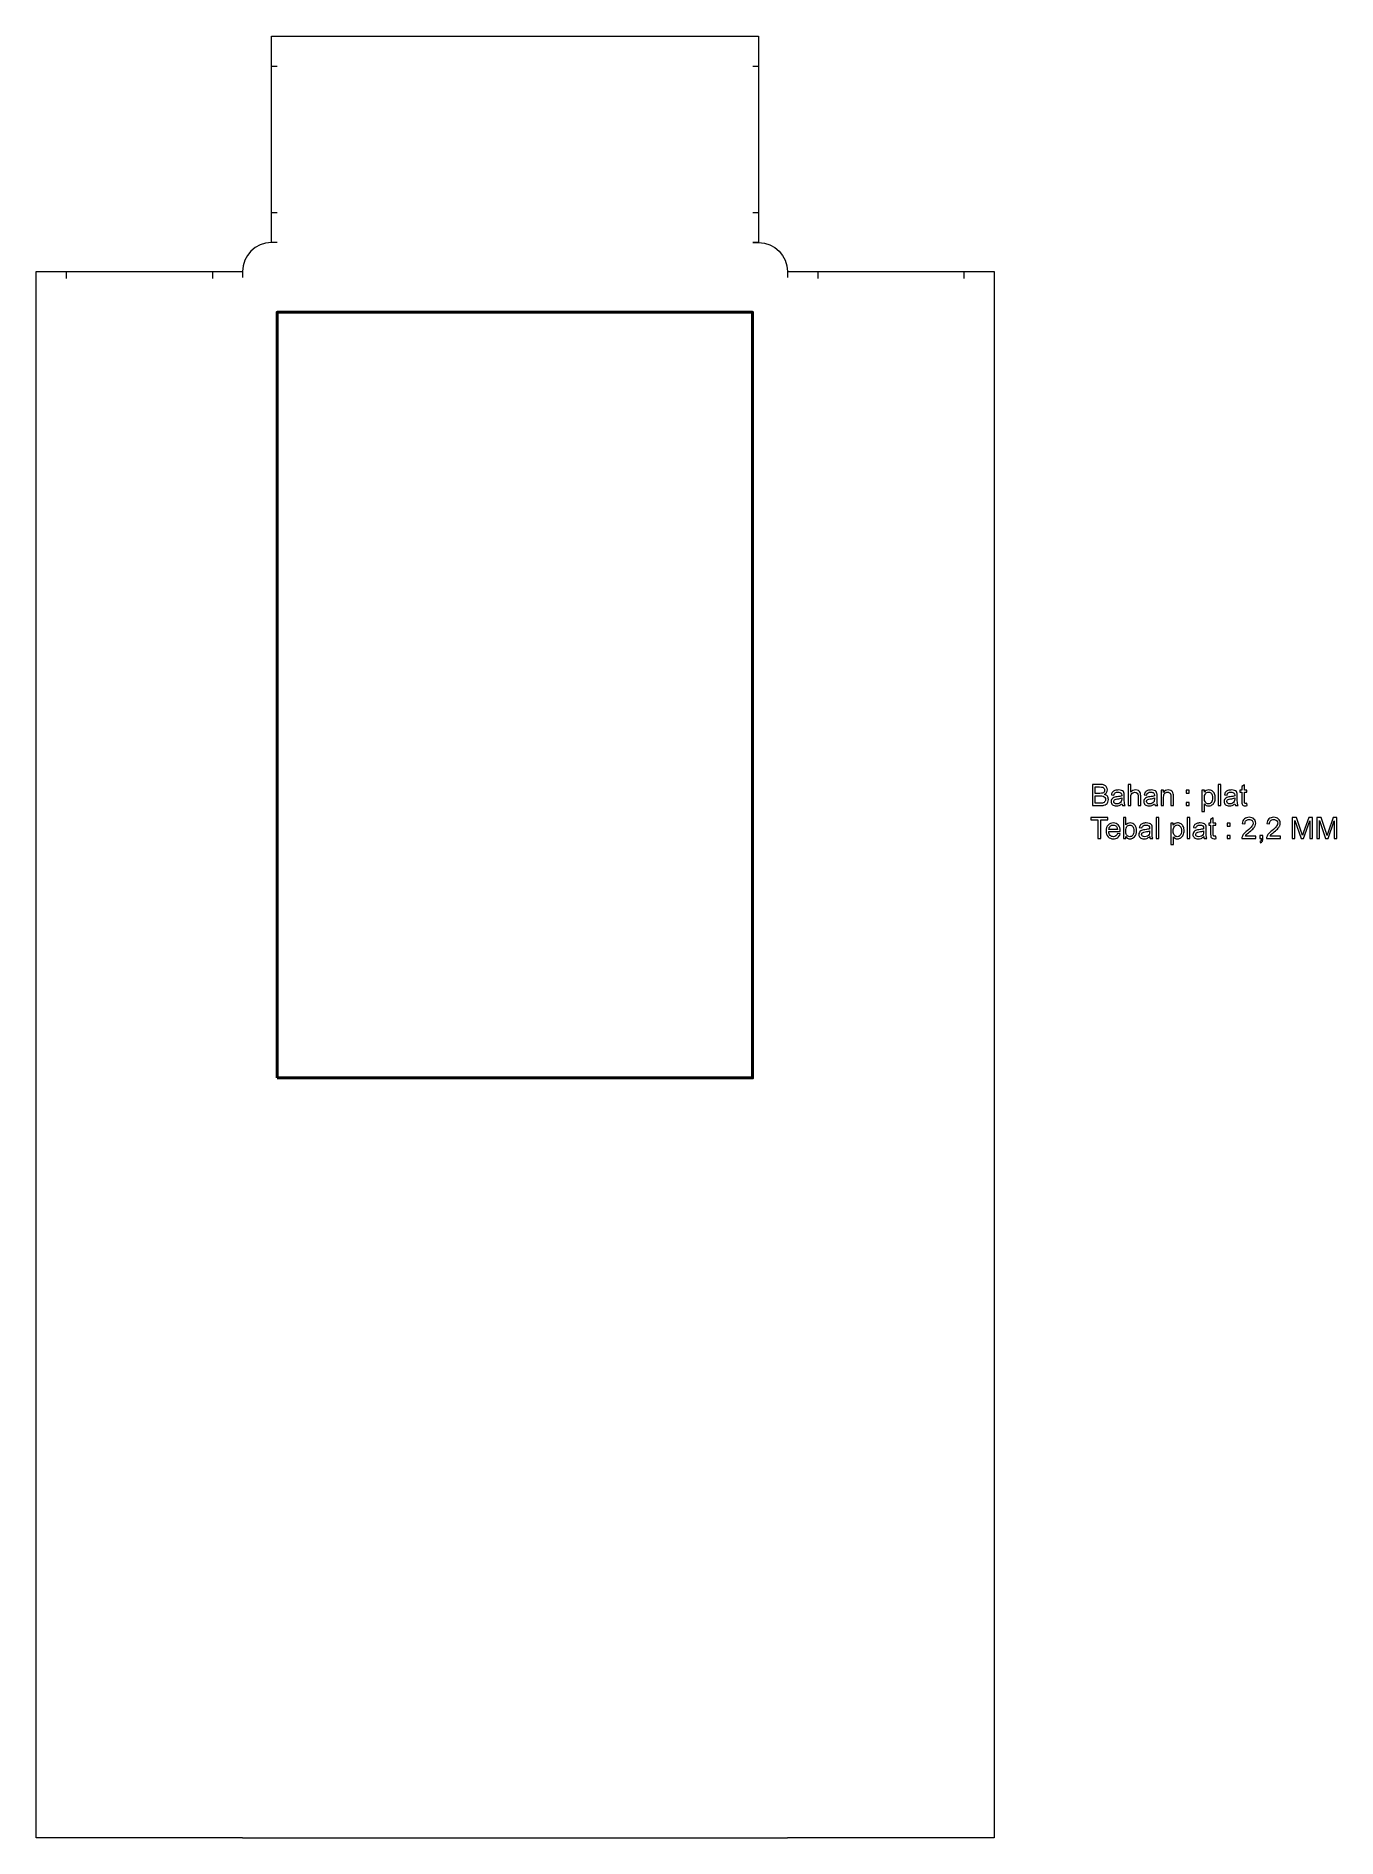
# Model space of a CAD drawing. Header units: centimetres. Extents: x -56 to 56, y -79 to 77.
import ezdxf

# ---------------------------------------------------------------- set-up
doc = ezdxf.new("R2010")
doc.units = ezdxf.units.CM
doc.header["$MEASUREMENT"] = 0
doc.layers.add('Layer 1', color=7, linetype='Continuous')

msp = doc.modelspace()

# ---------------------------------------------------------------- linework, layer by layer
at = {"layer": 'Layer 1', "color": 250, "lineweight": 20}
msp.add_open_spline([(-35.28556, 58.72499), (-35.28556, 58.72499), (-35.78552, 58.72499), (-35.78552, 58.72499), (-35.78552, 58.72499), (-35.78552, 76.52499), (-35.78552, 76.52499), (-35.78552, 76.52499), (6.21448, 76.52499), (6.21448, 76.52499), (6.21448, 76.52499), (6.21448, 58.72499), (6.21448, 58.72499), (6.21448, 58.72499), (5.71448, 58.72499), (5.71448, 58.72499)], degree=3, knots=[0, 0, 0, 0, 0.2, 0.2, 0.2, 0.4, 0.4, 0.4, 0.6, 0.6, 0.6, 0.8, 0.8, 0.8, 1, 1, 1, 1], dxfattribs=at)
at = {"layer": 'Layer 1', "color": 250, "lineweight": 9}
for points in [[(-35.78556, 73.92499), (-35.78556, 73.92499), (-35.28556, 73.92499), (-35.28556, 73.92499)], [(5.71448, 73.92499), (5.71448, 73.92499), (6.21448, 73.92499), (6.21448, 73.92499)], [(-35.78555, 61.325), (-35.78555, 61.325), (-35.28555, 61.325), (-35.28555, 61.325)], [(5.71448, 61.32499), (5.71448, 61.32499), (6.21448, 61.32499), (6.21448, 61.32499)], [(-53.48555, 56.22501), (-53.48555, 56.22501), (-53.48555, 55.62936), (-53.48555, 55.62936)], [(-40.88336, 56.22501), (-40.88336, 56.22501), (-40.88336, 55.62936), (-40.88336, 55.62936)], [(11.31447, 56.22753), (11.31447, 56.22753), (11.31447, 55.63188), (11.31447, 55.63188)], [(23.91447, 56.22501), (23.91447, 56.22501), (23.91447, 55.62936), (23.91447, 55.62936)], [(-38.28555, -78.77499), (-38.28555, -78.77499), (8.71447, -78.77499), (8.71447, -78.77499)]]:
    msp.add_open_spline(points, degree=3, dxfattribs=at)
for points, knots in [([(-35.28556, 58.725), (-35.28556, 58.725), (-35.78556, 58.725), (-35.78556, 58.725), (-35.78556, 58.725), (-35.78556, 58.725), (-35.78556, 58.725), (-37.16055, 58.725), (-38.28555, 57.60001), (-38.28555, 56.225), (-38.28555, 56.225), (-38.28555, 56.225), (-38.28555, 56.225), (-38.28555, 56.225), (-38.28555, 55.725), (-38.28555, 55.725)], [0, 0, 0, 0, 0.2, 0.2, 0.2, 0.4, 0.4, 0.4, 0.6, 0.6, 0.6, 0.8, 0.8, 0.8, 1, 1, 1, 1]), ([(5.71448, 58.72499), (5.71448, 58.72499), (6.21448, 58.72499), (6.21448, 58.72499), (6.21448, 58.72499), (6.21448, 58.72499), (6.21448, 58.72499), (7.58947, 58.72499), (8.71447, 57.6), (8.71447, 56.22499), (8.71447, 56.22499), (8.71447, 56.22499), (8.71447, 56.22499), (8.71447, 56.22499), (8.71447, 55.72499), (8.71447, 55.72499)], [0, 0, 0, 0, 0.2, 0.2, 0.2, 0.4, 0.4, 0.4, 0.6, 0.6, 0.6, 0.8, 0.8, 0.8, 1, 1, 1, 1]), ([(-38.28555, -78.77499), (-38.28555, -78.77499), (-53.48555, -78.77499), (-53.48555, -78.77499), (-53.48555, -78.77499), (-53.48555, -78.77499), (-53.48555, -78.77499), (-53.48555, -78.77499), (-56.08555, -78.77499), (-56.08555, -78.77499), (-56.08555, -78.77499), (-56.08555, -78.77499), (-56.08555, -78.77499), (-56.08555, -78.77498), (-56.08555, 56.22501), (-56.08555, 56.22501), (-56.08555, 56.22501), (-56.08555, 56.22501), (-56.08555, 56.22501), (-56.08555, 56.22501), (-53.48555, 56.22501), (-53.48555, 56.22501), (-53.48555, 56.22501), (-53.48555, 56.22501), (-53.48555, 56.22501), (-53.48555, 56.22501), (-38.28555, 56.22501), (-38.28555, 56.22501)], [0, 0, 0, 0, 0.111111111, 0.111111111, 0.111111111, 0.222222222, 0.222222222, 0.222222222, 0.333333333, 0.333333333, 0.333333333, 0.444444444, 0.444444444, 0.444444444, 0.555555556, 0.555555556, 0.555555556, 0.666666667, 0.666666667, 0.666666667, 0.777777778, 0.777777778, 0.777777778, 0.888888889, 0.888888889, 0.888888889, 1, 1, 1, 1]), ([(8.71447, 56.22501), (8.71447, 56.22501), (23.91447, 56.22501), (23.91447, 56.22501), (23.91447, 56.22501), (23.91447, 56.22501), (23.91447, 56.22501), (23.91447, 56.22501), (26.51446, 56.22501), (26.51446, 56.22501), (26.51446, 56.22501), (26.51446, 56.22501), (26.51446, 56.22501), (26.51446, 56.225), (26.51446, -78.77499), (26.51446, -78.77499), (26.51446, -78.77499), (26.51446, -78.77499), (26.51446, -78.77499), (26.51446, -78.77499), (23.91447, -78.77499), (23.91447, -78.77499), (23.91447, -78.77499), (23.91447, -78.77499), (23.91447, -78.77499), (23.91447, -78.77499), (8.71447, -78.77499), (8.71447, -78.77499)], [0, 0, 0, 0, 0.111111111, 0.111111111, 0.111111111, 0.222222222, 0.222222222, 0.222222222, 0.333333333, 0.333333333, 0.333333333, 0.444444444, 0.444444444, 0.444444444, 0.555555556, 0.555555556, 0.555555556, 0.666666667, 0.666666667, 0.666666667, 0.777777778, 0.777777778, 0.777777778, 0.888888889, 0.888888889, 0.888888889, 1, 1, 1, 1]), ([(35.00272, 10.20026), (35.00272, 10.20026), (35.00272, 12.0189), (35.00272, 12.0189), (35.00272, 12.0189), (35.68513, 12.0189), (35.68513, 12.0189), (35.82399, 12.0189), (35.93532, 12.0007), (36.01957, 11.96387), (36.10339, 11.92704), (36.169, 11.87031), (36.21642, 11.79369), (36.26425, 11.71749), (36.28796, 11.63748), (36.28796, 11.55366), (36.28796, 11.47619), (36.26678, 11.40295), (36.22488, 11.33437), (36.18297, 11.26579), (36.11946, 11.21033), (36.03438, 11.168), (36.14445, 11.13583), (36.22912, 11.08079), (36.28796, 11.0029), (36.34723, 10.92543), (36.37685, 10.83357), (36.37685, 10.72773), (36.37685, 10.64222), (36.35865, 10.56306), (36.32267, 10.48982), (36.28668, 10.41658), (36.24224, 10.36028), (36.18932, 10.32049), (36.13641, 10.28112), (36.06994, 10.25106), (35.99036, 10.23074), (35.91035, 10.21042), (35.81256, 10.20026), (35.69656, 10.20026), (35.69656, 10.20026), (35.00272, 10.20026), (35.00272, 10.20026)], [0, 0, 0, 0, 0.071428571, 0.071428571, 0.071428571, 0.142857143, 0.142857143, 0.142857143, 0.214285714, 0.214285714, 0.214285714, 0.285714286, 0.285714286, 0.285714286, 0.357142857, 0.357142857, 0.357142857, 0.428571429, 0.428571429, 0.428571429, 0.5, 0.5, 0.5, 0.571428571, 0.571428571, 0.571428571, 0.642857143, 0.642857143, 0.642857143, 0.714285714, 0.714285714, 0.714285714, 0.785714286, 0.785714286, 0.785714286, 0.857142857, 0.857142857, 0.857142857, 0.928571429, 0.928571429, 0.928571429, 1, 1, 1, 1]), ([(35.24402, 11.25436), (35.24402, 11.25436), (35.6373, 11.25436), (35.6373, 11.25436), (35.74397, 11.25436), (35.8206, 11.26156), (35.86673, 11.27553), (35.92813, 11.29373), (35.97427, 11.32421), (36.00516, 11.36654), (36.03608, 11.40888), (36.05174, 11.46179), (36.05174, 11.52572), (36.05174, 11.58625), (36.03735, 11.63959), (36.00814, 11.68531), (35.97935, 11.73146), (35.93785, 11.76321), (35.8841, 11.78014), (35.83033, 11.79707), (35.73805, 11.80554), (35.60766, 11.80554), (35.60766, 11.80554), (35.24402, 11.80554), (35.24402, 11.80554), (35.24402, 11.80554), (35.24402, 11.25436), (35.24402, 11.25436)], [0, 0, 0, 0, 0.111111111, 0.111111111, 0.111111111, 0.222222222, 0.222222222, 0.222222222, 0.333333333, 0.333333333, 0.333333333, 0.444444444, 0.444444444, 0.444444444, 0.555555556, 0.555555556, 0.555555556, 0.666666667, 0.666666667, 0.666666667, 0.777777778, 0.777777778, 0.777777778, 0.888888889, 0.888888889, 0.888888889, 1, 1, 1, 1]), ([(35.24402, 10.41362), (35.24402, 10.41362), (35.69699, 10.41362), (35.69699, 10.41362), (35.77488, 10.41362), (35.82948, 10.41658), (35.86124, 10.42251), (35.91627, 10.43225), (35.96283, 10.44876), (36.00008, 10.47204), (36.03735, 10.49532), (36.06782, 10.52919), (36.09195, 10.57364), (36.11608, 10.61809), (36.12794, 10.66931), (36.12794, 10.72731), (36.12794, 10.79547), (36.11058, 10.85431), (36.07545, 10.90469), (36.04073, 10.95506), (35.99247, 10.9902), (35.93067, 11.01052), (35.86928, 11.03084), (35.78038, 11.041), (35.66481, 11.041), (35.66481, 11.041), (35.24402, 11.041), (35.24402, 11.041), (35.24402, 11.041), (35.24402, 10.41362), (35.24402, 10.41362)], [0, 0, 0, 0, 0.1, 0.1, 0.1, 0.2, 0.2, 0.2, 0.3, 0.3, 0.3, 0.4, 0.4, 0.4, 0.5, 0.5, 0.5, 0.6, 0.6, 0.6, 0.7, 0.7, 0.7, 0.8, 0.8, 0.8, 0.9, 0.9, 0.9, 1, 1, 1, 1]), ([(37.54018, 10.36536), (37.45721, 10.29466), (37.3772, 10.24513), (37.30056, 10.21592), (37.22395, 10.18671), (37.14182, 10.17232), (37.05376, 10.17232), (36.90899, 10.17232), (36.79765, 10.20746), (36.71975, 10.27815), (36.64187, 10.34843), (36.60292, 10.4386), (36.60292, 10.54824), (36.60292, 10.61259), (36.61774, 10.67143), (36.64695, 10.72477), (36.67658, 10.77811), (36.71509, 10.82044), (36.76252, 10.85262), (36.81034, 10.88479), (36.86369, 10.90934), (36.92338, 10.92585), (36.96741, 10.93728), (37.03386, 10.94829), (37.12235, 10.9593), (37.30269, 10.98046), (37.43604, 11.00629), (37.52113, 11.03592), (37.52198, 11.0664), (37.5224, 11.08587), (37.5224, 11.09392), (37.5224, 11.18451), (37.50123, 11.24843), (37.45889, 11.28569), (37.40174, 11.33606), (37.31666, 11.36104), (37.20405, 11.36104), (37.09864, 11.36104), (37.02075, 11.34241), (36.9708, 11.30558), (36.92041, 11.26875), (36.88359, 11.20356), (36.85946, 11.10958), (36.85946, 11.10958), (36.64102, 11.14006), (36.64102, 11.14006), (36.66092, 11.23362), (36.69351, 11.30939), (36.73923, 11.36697), (36.78495, 11.42454), (36.85099, 11.46857), (36.93735, 11.49989), (37.02329, 11.5308), (37.12362, 11.54646), (37.23707, 11.54646), (37.34968, 11.54646), (37.44154, 11.53334), (37.51224, 11.50667), (37.58251, 11.48), (37.63457, 11.44698), (37.66759, 11.40676), (37.70061, 11.36654), (37.72391, 11.31574), (37.73745, 11.25436), (37.74464, 11.21626), (37.74846, 11.14768), (37.74846, 11.04904), (37.74846, 11.04904), (37.74846, 10.75271), (37.74846, 10.75271), (37.74846, 10.5457), (37.75312, 10.41489), (37.76243, 10.35943), (37.77132, 10.30398), (37.78995, 10.25106), (37.81704, 10.20026), (37.81704, 10.20026), (37.58336, 10.20026), (37.58336, 10.20026), (37.56092, 10.24725), (37.54653, 10.30228), (37.54018, 10.36536)], [0, 0, 0, 0, 0.037037037, 0.037037037, 0.037037037, 0.074074074, 0.074074074, 0.074074074, 0.111111111, 0.111111111, 0.111111111, 0.148148148, 0.148148148, 0.148148148, 0.185185185, 0.185185185, 0.185185185, 0.222222222, 0.222222222, 0.222222222, 0.259259259, 0.259259259, 0.259259259, 0.296296296, 0.296296296, 0.296296296, 0.333333333, 0.333333333, 0.333333333, 0.37037037, 0.37037037, 0.37037037, 0.407407407, 0.407407407, 0.407407407, 0.444444444, 0.444444444, 0.444444444, 0.481481481, 0.481481481, 0.481481481, 0.518518519, 0.518518519, 0.518518519, 0.555555556, 0.555555556, 0.555555556, 0.592592593, 0.592592593, 0.592592593, 0.62962963, 0.62962963, 0.62962963, 0.666666667, 0.666666667, 0.666666667, 0.703703704, 0.703703704, 0.703703704, 0.740740741, 0.740740741, 0.740740741, 0.777777778, 0.777777778, 0.777777778, 0.814814815, 0.814814815, 0.814814815, 0.851851852, 0.851851852, 0.851851852, 0.888888889, 0.888888889, 0.888888889, 0.925925926, 0.925925926, 0.925925926, 0.962962963, 0.962962963, 0.962962963, 1, 1, 1, 1]), ([(38.09177, 10.20026), (38.09177, 10.20026), (38.09177, 12.0189), (38.09177, 12.0189), (38.09177, 12.0189), (38.31529, 12.0189), (38.31529, 12.0189), (38.31529, 12.0189), (38.31529, 11.36443), (38.31529, 11.36443), (38.41902, 11.48592), (38.54982, 11.54646), (38.70815, 11.54646), (38.8051, 11.54646), (38.88934, 11.52741), (38.96131, 11.48889), (39.03285, 11.45036), (39.08407, 11.39745), (39.11498, 11.32971), (39.14588, 11.26198), (39.16112, 11.16334), (39.16112, 11.03465), (39.16112, 11.03465), (39.16112, 10.20026), (39.16112, 10.20026), (39.16112, 10.20026), (38.9376, 10.20026), (38.9376, 10.20026), (38.9376, 10.20026), (38.9376, 11.0338), (38.9376, 11.0338), (38.9376, 11.14514), (38.91347, 11.22642), (38.86563, 11.27722), (38.81737, 11.32802), (38.74964, 11.35342), (38.66159, 11.35342), (38.59597, 11.35342), (38.53415, 11.33649), (38.47617, 11.3022), (38.41817, 11.26791), (38.37711, 11.22134), (38.35213, 11.1625), (38.32758, 11.10408), (38.31529, 11.02322), (38.31529, 10.91993), (38.31529, 10.91993), (38.31529, 10.20026), (38.31529, 10.20026), (38.31529, 10.20026), (38.09177, 10.20026), (38.09177, 10.20026)], [0, 0, 0, 0, 0.058823529, 0.058823529, 0.058823529, 0.117647059, 0.117647059, 0.117647059, 0.176470588, 0.176470588, 0.176470588, 0.235294118, 0.235294118, 0.235294118, 0.294117647, 0.294117647, 0.294117647, 0.352941176, 0.352941176, 0.352941176, 0.411764706, 0.411764706, 0.411764706, 0.470588235, 0.470588235, 0.470588235, 0.529411765, 0.529411765, 0.529411765, 0.588235294, 0.588235294, 0.588235294, 0.647058824, 0.647058824, 0.647058824, 0.705882353, 0.705882353, 0.705882353, 0.764705882, 0.764705882, 0.764705882, 0.823529412, 0.823529412, 0.823529412, 0.882352941, 0.882352941, 0.882352941, 0.941176471, 0.941176471, 0.941176471, 1, 1, 1, 1]), ([(40.3655, 10.36536), (40.28253, 10.29466), (40.20251, 10.24513), (40.12589, 10.21592), (40.04926, 10.18671), (39.96713, 10.17232), (39.87909, 10.17232), (39.7343, 10.17232), (39.62297, 10.20746), (39.54508, 10.27815), (39.46719, 10.34843), (39.42824, 10.4386), (39.42824, 10.54824), (39.42824, 10.61259), (39.44306, 10.67143), (39.47227, 10.72477), (39.5019, 10.77811), (39.54042, 10.82044), (39.58783, 10.85262), (39.63567, 10.88479), (39.68901, 10.90934), (39.7487, 10.92585), (39.79273, 10.93728), (39.85919, 10.94829), (39.94767, 10.9593), (40.12801, 10.98046), (40.26136, 11.00629), (40.34645, 11.03592), (40.3473, 11.0664), (40.34772, 11.08587), (40.34772, 11.09392), (40.34772, 11.18451), (40.32655, 11.24843), (40.28422, 11.28569), (40.22707, 11.33606), (40.14198, 11.36104), (40.02936, 11.36104), (39.92396, 11.36104), (39.84607, 11.34241), (39.79612, 11.30558), (39.74574, 11.26875), (39.70891, 11.20356), (39.68478, 11.10958), (39.68478, 11.10958), (39.46634, 11.14006), (39.46634, 11.14006), (39.48624, 11.23362), (39.51883, 11.30939), (39.56455, 11.36697), (39.61026, 11.42454), (39.67631, 11.46857), (39.76266, 11.49989), (39.8486, 11.5308), (39.94893, 11.54646), (40.06238, 11.54646), (40.175, 11.54646), (40.26686, 11.53334), (40.33756, 11.50667), (40.40783, 11.48), (40.4599, 11.44698), (40.49292, 11.40676), (40.52594, 11.36654), (40.54923, 11.31574), (40.56276, 11.25436), (40.56997, 11.21626), (40.57378, 11.14768), (40.57378, 11.04904), (40.57378, 11.04904), (40.57378, 10.75271), (40.57378, 10.75271), (40.57378, 10.5457), (40.57843, 10.41489), (40.58774, 10.35943), (40.59663, 10.30398), (40.61527, 10.25106), (40.64236, 10.20026), (40.64236, 10.20026), (40.40868, 10.20026), (40.40868, 10.20026), (40.38623, 10.24725), (40.37185, 10.30228), (40.3655, 10.36536)], [0, 0, 0, 0, 0.037037037, 0.037037037, 0.037037037, 0.074074074, 0.074074074, 0.074074074, 0.111111111, 0.111111111, 0.111111111, 0.148148148, 0.148148148, 0.148148148, 0.185185185, 0.185185185, 0.185185185, 0.222222222, 0.222222222, 0.222222222, 0.259259259, 0.259259259, 0.259259259, 0.296296296, 0.296296296, 0.296296296, 0.333333333, 0.333333333, 0.333333333, 0.37037037, 0.37037037, 0.37037037, 0.407407407, 0.407407407, 0.407407407, 0.444444444, 0.444444444, 0.444444444, 0.481481481, 0.481481481, 0.481481481, 0.518518519, 0.518518519, 0.518518519, 0.555555556, 0.555555556, 0.555555556, 0.592592593, 0.592592593, 0.592592593, 0.62962963, 0.62962963, 0.62962963, 0.666666667, 0.666666667, 0.666666667, 0.703703704, 0.703703704, 0.703703704, 0.740740741, 0.740740741, 0.740740741, 0.777777778, 0.777777778, 0.777777778, 0.814814815, 0.814814815, 0.814814815, 0.851851852, 0.851851852, 0.851851852, 0.888888889, 0.888888889, 0.888888889, 0.925925926, 0.925925926, 0.925925926, 0.962962963, 0.962962963, 0.962962963, 1, 1, 1, 1]), ([(40.9171, 10.20026), (40.9171, 10.20026), (40.9171, 11.51852), (40.9171, 11.51852), (40.9171, 11.51852), (41.11776, 11.51852), (41.11776, 11.51852), (41.11776, 11.51852), (41.11776, 11.33141), (41.11776, 11.33141), (41.21428, 11.47492), (41.35397, 11.54646), (41.53644, 11.54646), (41.61602, 11.54646), (41.68884, 11.53207), (41.7553, 11.5037), (41.82176, 11.47534), (41.87172, 11.43766), (41.90474, 11.39152), (41.93776, 11.34538), (41.96104, 11.29034), (41.97416, 11.22684), (41.98221, 11.18536), (41.98644, 11.11297), (41.98644, 11.00967), (41.98644, 11.00967), (41.98644, 10.20026), (41.98644, 10.20026), (41.98644, 10.20026), (41.76292, 10.20026), (41.76292, 10.20026), (41.76292, 10.20026), (41.76292, 11.00121), (41.76292, 11.00121), (41.76292, 11.09222), (41.75445, 11.16038), (41.7371, 11.20525), (41.71974, 11.25013), (41.68884, 11.28611), (41.6448, 11.3132), (41.60077, 11.33987), (41.5487, 11.35342), (41.48945, 11.35342), (41.39462, 11.35342), (41.31292, 11.32336), (41.2439, 11.26283), (41.17491, 11.20271), (41.14062, 11.08799), (41.14062, 10.9195), (41.14062, 10.9195), (41.14062, 10.20026), (41.14062, 10.20026), (41.14062, 10.20026), (40.9171, 10.20026), (40.9171, 10.20026)], [0, 0, 0, 0, 0.055555556, 0.055555556, 0.055555556, 0.111111111, 0.111111111, 0.111111111, 0.166666667, 0.166666667, 0.166666667, 0.222222222, 0.222222222, 0.222222222, 0.277777778, 0.277777778, 0.277777778, 0.333333333, 0.333333333, 0.333333333, 0.388888889, 0.388888889, 0.388888889, 0.444444444, 0.444444444, 0.444444444, 0.5, 0.5, 0.5, 0.555555556, 0.555555556, 0.555555556, 0.611111111, 0.611111111, 0.611111111, 0.666666667, 0.666666667, 0.666666667, 0.722222222, 0.722222222, 0.722222222, 0.777777778, 0.777777778, 0.777777778, 0.833333333, 0.833333333, 0.833333333, 0.888888889, 0.888888889, 0.888888889, 0.944444444, 0.944444444, 0.944444444, 1, 1, 1, 1]), ([(43.09642, 11.26452), (43.09642, 11.26452), (43.09642, 11.51852), (43.09642, 11.51852), (43.09642, 11.51852), (43.35042, 11.51852), (43.35042, 11.51852), (43.35042, 11.51852), (43.35042, 11.26452), (43.35042, 11.26452), (43.35042, 11.26452), (43.09642, 11.26452), (43.09642, 11.26452)], [0, 0, 0, 0, 0.25, 0.25, 0.25, 0.5, 0.5, 0.5, 0.75, 0.75, 0.75, 1, 1, 1, 1]), ([(44.44686, 9.6948), (44.44686, 9.6948), (44.44686, 11.51852), (44.44686, 11.51852), (44.44686, 11.51852), (44.65006, 11.51852), (44.65006, 11.51852), (44.65006, 11.51852), (44.65006, 11.34538), (44.65006, 11.34538), (44.6979, 11.41226), (44.75208, 11.46264), (44.81262, 11.49608), (44.87273, 11.52953), (44.94597, 11.54646), (45.03191, 11.54646), (45.14451, 11.54646), (45.24357, 11.51767), (45.32951, 11.45968), (45.41545, 11.4021), (45.48022, 11.3204), (45.52424, 11.21541), (45.56785, 11.11), (45.58986, 10.99486), (45.58986, 10.86913), (45.58986, 10.73493), (45.56573, 10.61386), (45.51747, 10.50591), (45.46921, 10.39838), (45.39894, 10.31583), (45.30665, 10.25826), (45.21479, 10.20111), (45.11784, 10.17232), (45.01624, 10.17232), (44.94174, 10.17232), (44.87485, 10.18798), (44.81601, 10.21931), (44.75674, 10.25064), (44.70848, 10.29001), (44.67038, 10.33784), (44.67038, 10.33784), (44.67038, 9.6948), (44.67038, 9.6948), (44.67038, 9.6948), (44.44686, 9.6948), (44.44686, 9.6948)], [0, 0, 0, 0, 0.066666667, 0.066666667, 0.066666667, 0.133333333, 0.133333333, 0.133333333, 0.2, 0.2, 0.2, 0.266666667, 0.266666667, 0.266666667, 0.333333333, 0.333333333, 0.333333333, 0.4, 0.4, 0.4, 0.466666667, 0.466666667, 0.466666667, 0.533333333, 0.533333333, 0.533333333, 0.6, 0.6, 0.6, 0.666666667, 0.666666667, 0.666666667, 0.733333333, 0.733333333, 0.733333333, 0.8, 0.8, 0.8, 0.866666667, 0.866666667, 0.866666667, 0.933333333, 0.933333333, 0.933333333, 1, 1, 1, 1]), ([(44.65006, 10.85135), (44.65006, 10.68244), (44.68435, 10.55755), (44.75251, 10.4767), (44.82109, 10.39584), (44.90406, 10.3552), (45.00143, 10.3552), (45.10049, 10.3552), (45.18515, 10.39711), (45.25543, 10.48093), (45.32612, 10.56475), (45.36126, 10.69429), (45.36126, 10.86997), (45.36126, 11.03761), (45.32697, 11.16292), (45.25797, 11.24632), (45.18896, 11.32971), (45.10684, 11.3712), (45.01116, 11.3712), (44.91634, 11.3712), (44.83252, 11.32675), (44.7597, 11.23827), (44.68647, 11.14937), (44.65006, 11.02068), (44.65006, 10.85135)], [0, 0, 0, 0, 0.125, 0.125, 0.125, 0.25, 0.25, 0.25, 0.375, 0.375, 0.375, 0.5, 0.5, 0.5, 0.625, 0.625, 0.625, 0.75, 0.75, 0.75, 0.875, 0.875, 0.875, 1, 1, 1, 1]), ([(45.85444, 10.20026), (45.85444, 10.20026), (45.85444, 12.0189), (45.85444, 12.0189), (45.85444, 12.0189), (46.07796, 12.0189), (46.07796, 12.0189), (46.07796, 12.0189), (46.07796, 10.20026), (46.07796, 10.20026), (46.07796, 10.20026), (45.85444, 10.20026), (45.85444, 10.20026)], [0, 0, 0, 0, 0.25, 0.25, 0.25, 0.5, 0.5, 0.5, 0.75, 0.75, 0.75, 1, 1, 1, 1]), ([(47.28488, 10.36536), (47.20191, 10.29466), (47.1219, 10.24513), (47.04527, 10.21592), (46.96865, 10.18671), (46.88652, 10.17232), (46.79847, 10.17232), (46.65369, 10.17232), (46.54235, 10.20746), (46.46446, 10.27815), (46.38657, 10.34843), (46.34762, 10.4386), (46.34762, 10.54824), (46.34762, 10.61259), (46.36244, 10.67143), (46.39165, 10.72477), (46.42128, 10.77811), (46.4598, 10.82044), (46.50722, 10.85262), (46.55505, 10.88479), (46.60839, 10.90934), (46.66808, 10.92585), (46.71211, 10.93728), (46.77857, 10.94829), (46.86705, 10.9593), (47.04739, 10.98046), (47.18074, 11.00629), (47.26583, 11.03592), (47.26668, 11.0664), (47.2671, 11.08587), (47.2671, 11.09392), (47.2671, 11.18451), (47.24593, 11.24843), (47.2036, 11.28569), (47.14645, 11.33606), (47.06136, 11.36104), (46.94875, 11.36104), (46.84334, 11.36104), (46.76545, 11.34241), (46.7155, 11.30558), (46.66512, 11.26875), (46.62829, 11.20356), (46.60416, 11.10958), (46.60416, 11.10958), (46.38572, 11.14006), (46.38572, 11.14006), (46.40562, 11.23362), (46.43821, 11.30939), (46.48393, 11.36697), (46.52965, 11.42454), (46.59569, 11.46857), (46.68205, 11.49989), (46.76799, 11.5308), (46.86832, 11.54646), (46.98177, 11.54646), (47.09438, 11.54646), (47.18624, 11.53334), (47.25694, 11.50667), (47.32721, 11.48), (47.37928, 11.44698), (47.4123, 11.40676), (47.44532, 11.36654), (47.46861, 11.31574), (47.48215, 11.25436), (47.48935, 11.21626), (47.49316, 11.14768), (47.49316, 11.04904), (47.49316, 11.04904), (47.49316, 10.75271), (47.49316, 10.75271), (47.49316, 10.5457), (47.49782, 10.41489), (47.50713, 10.35943), (47.51602, 10.30398), (47.53465, 10.25106), (47.56174, 10.20026), (47.56174, 10.20026), (47.32806, 10.20026), (47.32806, 10.20026), (47.30562, 10.24725), (47.29123, 10.30228), (47.28488, 10.36536)], [0, 0, 0, 0, 0.037037037, 0.037037037, 0.037037037, 0.074074074, 0.074074074, 0.074074074, 0.111111111, 0.111111111, 0.111111111, 0.148148148, 0.148148148, 0.148148148, 0.185185185, 0.185185185, 0.185185185, 0.222222222, 0.222222222, 0.222222222, 0.259259259, 0.259259259, 0.259259259, 0.296296296, 0.296296296, 0.296296296, 0.333333333, 0.333333333, 0.333333333, 0.37037037, 0.37037037, 0.37037037, 0.407407407, 0.407407407, 0.407407407, 0.444444444, 0.444444444, 0.444444444, 0.481481481, 0.481481481, 0.481481481, 0.518518519, 0.518518519, 0.518518519, 0.555555556, 0.555555556, 0.555555556, 0.592592593, 0.592592593, 0.592592593, 0.62962963, 0.62962963, 0.62962963, 0.666666667, 0.666666667, 0.666666667, 0.703703704, 0.703703704, 0.703703704, 0.740740741, 0.740740741, 0.740740741, 0.777777778, 0.777777778, 0.777777778, 0.814814815, 0.814814815, 0.814814815, 0.851851852, 0.851851852, 0.851851852, 0.888888889, 0.888888889, 0.888888889, 0.925925926, 0.925925926, 0.925925926, 0.962962963, 0.962962963, 0.962962963, 1, 1, 1, 1]), ([(48.32162, 10.39965), (48.32162, 10.39965), (48.3521, 10.20238), (48.3521, 10.20238), (48.28945, 10.18925), (48.23314, 10.18248), (48.18404, 10.18248), (48.10318, 10.18248), (48.04053, 10.19518), (47.99565, 10.221), (47.9512, 10.24683), (47.91988, 10.28027), (47.90167, 10.32218), (47.88347, 10.36409), (47.87458, 10.45214), (47.87458, 10.58634), (47.87458, 10.58634), (47.87458, 11.3458), (47.87458, 11.3458), (47.87458, 11.3458), (47.70948, 11.3458), (47.70948, 11.3458), (47.70948, 11.3458), (47.70948, 11.51852), (47.70948, 11.51852), (47.70948, 11.51852), (47.87458, 11.51852), (47.87458, 11.51852), (47.87458, 11.51852), (47.87458, 11.84449), (47.87458, 11.84449), (47.87458, 11.84449), (48.0981, 11.97868), (48.0981, 11.97868), (48.0981, 11.97868), (48.0981, 11.51852), (48.0981, 11.51852), (48.0981, 11.51852), (48.32162, 11.51852), (48.32162, 11.51852), (48.32162, 11.51852), (48.32162, 11.3458), (48.32162, 11.3458), (48.32162, 11.3458), (48.0981, 11.3458), (48.0981, 11.3458), (48.0981, 11.3458), (48.0981, 10.57364), (48.0981, 10.57364), (48.0981, 10.50972), (48.10191, 10.46865), (48.10995, 10.45045), (48.11757, 10.43225), (48.13027, 10.41785), (48.14805, 10.40685), (48.16583, 10.39626), (48.19123, 10.39076), (48.22425, 10.39076), (48.24881, 10.39076), (48.2814, 10.39372), (48.32162, 10.39965)], [0, 0, 0, 0, 0.05, 0.05, 0.05, 0.1, 0.1, 0.1, 0.15, 0.15, 0.15, 0.2, 0.2, 0.2, 0.25, 0.25, 0.25, 0.3, 0.3, 0.3, 0.35, 0.35, 0.35, 0.4, 0.4, 0.4, 0.45, 0.45, 0.45, 0.5, 0.5, 0.5, 0.55, 0.55, 0.55, 0.6, 0.6, 0.6, 0.65, 0.65, 0.65, 0.7, 0.7, 0.7, 0.75, 0.75, 0.75, 0.8, 0.8, 0.8, 0.85, 0.85, 0.85, 0.9, 0.9, 0.9, 0.95, 0.95, 0.95, 1, 1, 1, 1]), ([(37.5224, 10.86066), (37.44112, 10.82764), (37.3192, 10.7997), (37.15664, 10.77684), (37.06435, 10.76372), (36.99916, 10.7489), (36.96106, 10.73239), (36.92296, 10.71588), (36.89375, 10.69175), (36.873, 10.66042), (36.85226, 10.62867), (36.84168, 10.59354), (36.84168, 10.55459), (36.84168, 10.49575), (36.86411, 10.44622), (36.90941, 10.40685), (36.95471, 10.36748), (37.02075, 10.34758), (37.10753, 10.34758), (37.19347, 10.34758), (37.27009, 10.36621), (37.3374, 10.40388), (37.40429, 10.44114), (37.45381, 10.49236), (37.48515, 10.55713), (37.50928, 10.60751), (37.52113, 10.68159), (37.52113, 10.77938), (37.52113, 10.77938), (37.5224, 10.86066), (37.5224, 10.86066)], [0, 0, 0, 0, 0.1, 0.1, 0.1, 0.2, 0.2, 0.2, 0.3, 0.3, 0.3, 0.4, 0.4, 0.4, 0.5, 0.5, 0.5, 0.6, 0.6, 0.6, 0.7, 0.7, 0.7, 0.8, 0.8, 0.8, 0.9, 0.9, 0.9, 1, 1, 1, 1]), ([(40.34772, 10.86066), (40.26644, 10.82764), (40.14451, 10.7997), (39.98195, 10.77684), (39.88967, 10.76372), (39.82448, 10.7489), (39.78638, 10.73239), (39.74828, 10.71588), (39.71907, 10.69175), (39.69833, 10.66042), (39.67758, 10.62867), (39.667, 10.59354), (39.667, 10.55459), (39.667, 10.49575), (39.68944, 10.44622), (39.73473, 10.40685), (39.78003, 10.36748), (39.84607, 10.34758), (39.93285, 10.34758), (40.01879, 10.34758), (40.09541, 10.36621), (40.16271, 10.40388), (40.22961, 10.44114), (40.27914, 10.49236), (40.31047, 10.55713), (40.3346, 10.60751), (40.34645, 10.68159), (40.34645, 10.77938), (40.34645, 10.77938), (40.34772, 10.86066), (40.34772, 10.86066)], [0, 0, 0, 0, 0.1, 0.1, 0.1, 0.2, 0.2, 0.2, 0.3, 0.3, 0.3, 0.4, 0.4, 0.4, 0.5, 0.5, 0.5, 0.6, 0.6, 0.6, 0.7, 0.7, 0.7, 0.8, 0.8, 0.8, 0.9, 0.9, 0.9, 1, 1, 1, 1]), ([(43.09642, 10.20026), (43.09642, 10.20026), (43.09642, 10.45426), (43.09642, 10.45426), (43.09642, 10.45426), (43.35042, 10.45426), (43.35042, 10.45426), (43.35042, 10.45426), (43.35042, 10.20026), (43.35042, 10.20026), (43.35042, 10.20026), (43.09642, 10.20026), (43.09642, 10.20026)], [0, 0, 0, 0, 0.25, 0.25, 0.25, 0.5, 0.5, 0.5, 0.75, 0.75, 0.75, 1, 1, 1, 1]), ([(47.2671, 10.86066), (47.18582, 10.82764), (47.0639, 10.7997), (46.90134, 10.77684), (46.80905, 10.76372), (46.74386, 10.7489), (46.70576, 10.73239), (46.66766, 10.71588), (46.63845, 10.69175), (46.61771, 10.66042), (46.59696, 10.62867), (46.58638, 10.59354), (46.58638, 10.55459), (46.58638, 10.49575), (46.60882, 10.44622), (46.65411, 10.40685), (46.69941, 10.36748), (46.76545, 10.34758), (46.85223, 10.34758), (46.93817, 10.34758), (47.01479, 10.36621), (47.0821, 10.40388), (47.14899, 10.44114), (47.19852, 10.49236), (47.22985, 10.55713), (47.25398, 10.60751), (47.26583, 10.68159), (47.26583, 10.77938), (47.26583, 10.77938), (47.2671, 10.86066), (47.2671, 10.86066)], [0, 0, 0, 0, 0.1, 0.1, 0.1, 0.2, 0.2, 0.2, 0.3, 0.3, 0.3, 0.4, 0.4, 0.4, 0.5, 0.5, 0.5, 0.6, 0.6, 0.6, 0.7, 0.7, 0.7, 0.8, 0.8, 0.8, 0.9, 0.9, 0.9, 1, 1, 1, 1]), ([(35.47516, 7.36265), (35.47516, 7.36265), (35.47516, 8.96793), (35.47516, 8.96793), (35.47516, 8.96793), (34.87572, 8.96793), (34.87572, 8.96793), (34.87572, 8.96793), (34.87572, 9.18129), (34.87572, 9.18129), (34.87572, 9.18129), (36.3159, 9.18129), (36.3159, 9.18129), (36.3159, 9.18129), (36.3159, 8.96793), (36.3159, 8.96793), (36.3159, 8.96793), (35.71646, 8.96793), (35.71646, 8.96793), (35.71646, 8.96793), (35.71646, 7.36265), (35.71646, 7.36265), (35.71646, 7.36265), (35.47516, 7.36265), (35.47516, 7.36265)], [0, 0, 0, 0, 0.125, 0.125, 0.125, 0.25, 0.25, 0.25, 0.375, 0.375, 0.375, 0.5, 0.5, 0.5, 0.625, 0.625, 0.625, 0.75, 0.75, 0.75, 0.875, 0.875, 0.875, 1, 1, 1, 1]), ([(37.15409, 7.78937), (37.15409, 7.78937), (37.38524, 7.75889), (37.38524, 7.75889), (37.34926, 7.62469), (37.28195, 7.52013), (37.18373, 7.44605), (37.08552, 7.37196), (36.96021, 7.33471), (36.80739, 7.33471), (36.6152, 7.33471), (36.4628, 7.39398), (36.35019, 7.51251), (36.23758, 7.63062), (36.18128, 7.79699), (36.18128, 8.01077), (36.18128, 8.23175), (36.23801, 8.40363), (36.35188, 8.52555), (36.46576, 8.64789), (36.6135, 8.70885), (36.79511, 8.70885), (36.9708, 8.70885), (37.11431, 8.64916), (37.22564, 8.52936), (37.33698, 8.40955), (37.39286, 8.24107), (37.39286, 8.0239), (37.39286, 8.01077), (37.39243, 7.99088), (37.39158, 7.96463), (37.39158, 7.96463), (36.40988, 7.96463), (36.40988, 7.96463), (36.41835, 7.82027), (36.45898, 7.70936), (36.53265, 7.63274), (36.60588, 7.55611), (36.69775, 7.51759), (36.80739, 7.51759), (36.88909, 7.51759), (36.95894, 7.53918), (37.01651, 7.58236), (37.07451, 7.62554), (37.12023, 7.69454), (37.15409, 7.78937)], [0, 0, 0, 0, 0.066666667, 0.066666667, 0.066666667, 0.133333333, 0.133333333, 0.133333333, 0.2, 0.2, 0.2, 0.266666667, 0.266666667, 0.266666667, 0.333333333, 0.333333333, 0.333333333, 0.4, 0.4, 0.4, 0.466666667, 0.466666667, 0.466666667, 0.533333333, 0.533333333, 0.533333333, 0.6, 0.6, 0.6, 0.666666667, 0.666666667, 0.666666667, 0.733333333, 0.733333333, 0.733333333, 0.8, 0.8, 0.8, 0.866666667, 0.866666667, 0.866666667, 0.933333333, 0.933333333, 0.933333333, 1, 1, 1, 1]), ([(36.42258, 8.14751), (36.42258, 8.14751), (37.15664, 8.14751), (37.15664, 8.14751), (37.1469, 8.25842), (37.11854, 8.3414), (37.0724, 8.39685), (37.0017, 8.48279), (36.90941, 8.52597), (36.79638, 8.52597), (36.69394, 8.52597), (36.608, 8.49168), (36.53815, 8.4231), (36.46872, 8.35452), (36.4302, 8.26266), (36.42258, 8.14751)], [0, 0, 0, 0, 0.2, 0.2, 0.2, 0.4, 0.4, 0.4, 0.6, 0.6, 0.6, 0.8, 0.8, 0.8, 1, 1, 1, 1]), ([(37.87334, 7.36265), (37.87334, 7.36265), (37.66506, 7.36265), (37.66506, 7.36265), (37.66506, 7.36265), (37.66506, 9.18129), (37.66506, 9.18129), (37.66506, 9.18129), (37.88858, 9.18129), (37.88858, 9.18129), (37.88858, 9.18129), (37.88858, 8.53232), (37.88858, 8.53232), (37.98298, 8.65001), (38.10321, 8.70885), (38.24968, 8.70885), (38.33054, 8.70885), (38.40759, 8.69276), (38.47998, 8.66017), (38.55237, 8.62757), (38.61163, 8.58143), (38.65862, 8.52258), (38.70519, 8.46332), (38.74202, 8.3922), (38.76827, 8.3088), (38.79494, 8.22583), (38.80806, 8.1365), (38.80806, 8.04168), (38.80806, 7.81646), (38.75218, 7.64205), (38.64084, 7.51928), (38.52907, 7.39609), (38.39531, 7.33471), (38.23909, 7.33471), (38.08374, 7.33471), (37.96182, 7.39948), (37.87334, 7.5286), (37.87334, 7.5286), (37.87334, 7.36265), (37.87334, 7.36265)], [0, 0, 0, 0, 0.076923077, 0.076923077, 0.076923077, 0.153846154, 0.153846154, 0.153846154, 0.230769231, 0.230769231, 0.230769231, 0.307692308, 0.307692308, 0.307692308, 0.384615385, 0.384615385, 0.384615385, 0.461538462, 0.461538462, 0.461538462, 0.538461538, 0.538461538, 0.538461538, 0.615384615, 0.615384615, 0.615384615, 0.692307692, 0.692307692, 0.692307692, 0.769230769, 0.769230769, 0.769230769, 0.846153846, 0.846153846, 0.846153846, 0.923076923, 0.923076923, 0.923076923, 1, 1, 1, 1]), ([(37.8708, 8.03152), (37.8708, 7.87404), (37.89239, 7.76016), (37.93514, 7.68989), (38.00542, 7.57516), (38.10025, 7.51759), (38.22004, 7.51759), (38.31784, 7.51759), (38.40208, 7.55992), (38.47277, 7.64459), (38.54389, 7.72926), (38.57946, 7.85541), (38.57946, 8.02305), (38.57946, 8.19492), (38.54559, 8.3215), (38.47744, 8.4032), (38.40928, 8.48491), (38.32673, 8.52597), (38.23021, 8.52597), (38.13242, 8.52597), (38.04818, 8.48364), (37.97747, 8.39897), (37.90636, 8.3143), (37.8708, 8.19196), (37.8708, 8.03152)], [0, 0, 0, 0, 0.125, 0.125, 0.125, 0.25, 0.25, 0.25, 0.375, 0.375, 0.375, 0.5, 0.5, 0.5, 0.625, 0.625, 0.625, 0.75, 0.75, 0.75, 0.875, 0.875, 0.875, 1, 1, 1, 1]), ([(39.94132, 7.52775), (39.85835, 7.45705), (39.77833, 7.40752), (39.70171, 7.37831), (39.62508, 7.3491), (39.54295, 7.33471), (39.45491, 7.33471), (39.31013, 7.33471), (39.19879, 7.36985), (39.1209, 7.44054), (39.04301, 7.51082), (39.00406, 7.60099), (39.00406, 7.71063), (39.00406, 7.77498), (39.01888, 7.83382), (39.04809, 7.88716), (39.07772, 7.9405), (39.11624, 7.98283), (39.16365, 8.01501), (39.21149, 8.04718), (39.26483, 8.07173), (39.32451, 8.08824), (39.36855, 8.09967), (39.43501, 8.11068), (39.52349, 8.12169), (39.70383, 8.14285), (39.83718, 8.16868), (39.92227, 8.19831), (39.92312, 8.22879), (39.92354, 8.24826), (39.92354, 8.25631), (39.92354, 8.3469), (39.90237, 8.41082), (39.86004, 8.44808), (39.80289, 8.49845), (39.7178, 8.52343), (39.60518, 8.52343), (39.49978, 8.52343), (39.42189, 8.5048), (39.37194, 8.46797), (39.32156, 8.43114), (39.28473, 8.36595), (39.2606, 8.27197), (39.2606, 8.27197), (39.04216, 8.30245), (39.04216, 8.30245), (39.06206, 8.39601), (39.09465, 8.47178), (39.14037, 8.52936), (39.18608, 8.58693), (39.25213, 8.63096), (39.33848, 8.66228), (39.42443, 8.69319), (39.52475, 8.70885), (39.6382, 8.70885), (39.75082, 8.70885), (39.84268, 8.69573), (39.91338, 8.66906), (39.98365, 8.64239), (40.03572, 8.60937), (40.06874, 8.56915), (40.10176, 8.52893), (40.12505, 8.47813), (40.13858, 8.41675), (40.14579, 8.37865), (40.1496, 8.31007), (40.1496, 8.21143), (40.1496, 8.21143), (40.1496, 7.9151), (40.1496, 7.9151), (40.1496, 7.70809), (40.15425, 7.57728), (40.16356, 7.52182), (40.17246, 7.46637), (40.19109, 7.41345), (40.21818, 7.36265), (40.21818, 7.36265), (39.9845, 7.36265), (39.9845, 7.36265), (39.96206, 7.40964), (39.94767, 7.46467), (39.94132, 7.52775)], [0, 0, 0, 0, 0.037037037, 0.037037037, 0.037037037, 0.074074074, 0.074074074, 0.074074074, 0.111111111, 0.111111111, 0.111111111, 0.148148148, 0.148148148, 0.148148148, 0.185185185, 0.185185185, 0.185185185, 0.222222222, 0.222222222, 0.222222222, 0.259259259, 0.259259259, 0.259259259, 0.296296296, 0.296296296, 0.296296296, 0.333333333, 0.333333333, 0.333333333, 0.37037037, 0.37037037, 0.37037037, 0.407407407, 0.407407407, 0.407407407, 0.444444444, 0.444444444, 0.444444444, 0.481481481, 0.481481481, 0.481481481, 0.518518519, 0.518518519, 0.518518519, 0.555555556, 0.555555556, 0.555555556, 0.592592593, 0.592592593, 0.592592593, 0.62962963, 0.62962963, 0.62962963, 0.666666667, 0.666666667, 0.666666667, 0.703703704, 0.703703704, 0.703703704, 0.740740741, 0.740740741, 0.740740741, 0.777777778, 0.777777778, 0.777777778, 0.814814815, 0.814814815, 0.814814815, 0.851851852, 0.851851852, 0.851851852, 0.888888889, 0.888888889, 0.888888889, 0.925925926, 0.925925926, 0.925925926, 0.962962963, 0.962962963, 0.962962963, 1, 1, 1, 1]), ([(39.92354, 8.02305), (39.84226, 7.99003), (39.72033, 7.96209), (39.55778, 7.93923), (39.46549, 7.92611), (39.4003, 7.91129), (39.3622, 7.89478), (39.3241, 7.87827), (39.29489, 7.85414), (39.27415, 7.82281), (39.2534, 7.79106), (39.24282, 7.75593), (39.24282, 7.71698), (39.24282, 7.65814), (39.26526, 7.60861), (39.31055, 7.56924), (39.35585, 7.52987), (39.42189, 7.50997), (39.50867, 7.50997), (39.59461, 7.50997), (39.67123, 7.5286), (39.73853, 7.56627), (39.80543, 7.60353), (39.85496, 7.65475), (39.88629, 7.71952), (39.91042, 7.7699), (39.92227, 7.84398), (39.92227, 7.94177), (39.92227, 7.94177), (39.92354, 8.02305), (39.92354, 8.02305)], [0, 0, 0, 0, 0.1, 0.1, 0.1, 0.2, 0.2, 0.2, 0.3, 0.3, 0.3, 0.4, 0.4, 0.4, 0.5, 0.5, 0.5, 0.6, 0.6, 0.6, 0.7, 0.7, 0.7, 0.8, 0.8, 0.8, 0.9, 0.9, 0.9, 1, 1, 1, 1]), ([(40.48784, 7.36265), (40.48784, 7.36265), (40.48784, 9.18129), (40.48784, 9.18129), (40.48784, 9.18129), (40.71136, 9.18129), (40.71136, 9.18129), (40.71136, 9.18129), (40.71136, 7.36265), (40.71136, 7.36265), (40.71136, 7.36265), (40.48784, 7.36265), (40.48784, 7.36265)], [0, 0, 0, 0, 0.25, 0.25, 0.25, 0.5, 0.5, 0.5, 0.75, 0.75, 0.75, 1, 1, 1, 1]), ([(41.76292, 6.85719), (41.76292, 6.85719), (41.76292, 8.68091), (41.76292, 8.68091), (41.76292, 8.68091), (41.96612, 8.68091), (41.96612, 8.68091), (41.96612, 8.68091), (41.96612, 8.50777), (41.96612, 8.50777), (42.01396, 8.57465), (42.06814, 8.62503), (42.12868, 8.65847), (42.18879, 8.69192), (42.26203, 8.70885), (42.34797, 8.70885), (42.46057, 8.70885), (42.55963, 8.68006), (42.64557, 8.62207), (42.73151, 8.56449), (42.79628, 8.48279), (42.8403, 8.3778), (42.88391, 8.27239), (42.90592, 8.15725), (42.90592, 8.03152), (42.90592, 7.89732), (42.88179, 7.77625), (42.83353, 7.6683), (42.78527, 7.56077), (42.715, 7.47822), (42.62271, 7.42065), (42.53085, 7.3635), (42.4339, 7.33471), (42.3323, 7.33471), (42.2578, 7.33471), (42.19091, 7.35037), (42.13207, 7.3817), (42.0728, 7.41303), (42.02454, 7.4524), (41.98644, 7.50023), (41.98644, 7.50023), (41.98644, 6.85719), (41.98644, 6.85719), (41.98644, 6.85719), (41.76292, 6.85719), (41.76292, 6.85719)], [0, 0, 0, 0, 0.066666667, 0.066666667, 0.066666667, 0.133333333, 0.133333333, 0.133333333, 0.2, 0.2, 0.2, 0.266666667, 0.266666667, 0.266666667, 0.333333333, 0.333333333, 0.333333333, 0.4, 0.4, 0.4, 0.466666667, 0.466666667, 0.466666667, 0.533333333, 0.533333333, 0.533333333, 0.6, 0.6, 0.6, 0.666666667, 0.666666667, 0.666666667, 0.733333333, 0.733333333, 0.733333333, 0.8, 0.8, 0.8, 0.866666667, 0.866666667, 0.866666667, 0.933333333, 0.933333333, 0.933333333, 1, 1, 1, 1]), ([(41.96612, 8.01374), (41.96612, 7.84483), (42.00041, 7.71994), (42.06857, 7.63909), (42.13715, 7.55823), (42.22012, 7.51759), (42.31749, 7.51759), (42.41655, 7.51759), (42.50121, 7.5595), (42.57149, 7.64332), (42.64218, 7.72714), (42.67732, 7.85668), (42.67732, 8.03236), (42.67732, 8.2), (42.64303, 8.32531), (42.57403, 8.40871), (42.50502, 8.4921), (42.4229, 8.53359), (42.32722, 8.53359), (42.2324, 8.53359), (42.14858, 8.48914), (42.07576, 8.40066), (42.00253, 8.31176), (41.96612, 8.18307), (41.96612, 8.01374)], [0, 0, 0, 0, 0.125, 0.125, 0.125, 0.25, 0.25, 0.25, 0.375, 0.375, 0.375, 0.5, 0.5, 0.5, 0.625, 0.625, 0.625, 0.75, 0.75, 0.75, 0.875, 0.875, 0.875, 1, 1, 1, 1]), ([(43.1705, 7.36265), (43.1705, 7.36265), (43.1705, 9.18129), (43.1705, 9.18129), (43.1705, 9.18129), (43.39402, 9.18129), (43.39402, 9.18129), (43.39402, 9.18129), (43.39402, 7.36265), (43.39402, 7.36265), (43.39402, 7.36265), (43.1705, 7.36265), (43.1705, 7.36265)], [0, 0, 0, 0, 0.25, 0.25, 0.25, 0.5, 0.5, 0.5, 0.75, 0.75, 0.75, 1, 1, 1, 1]), ([(44.60094, 7.52775), (44.51797, 7.45705), (44.43796, 7.40752), (44.36133, 7.37831), (44.28471, 7.3491), (44.20258, 7.33471), (44.11453, 7.33471), (43.96975, 7.33471), (43.85841, 7.36985), (43.78052, 7.44054), (43.70263, 7.51082), (43.66368, 7.60099), (43.66368, 7.71063), (43.66368, 7.77498), (43.6785, 7.83382), (43.70771, 7.88716), (43.73734, 7.9405), (43.77586, 7.98283), (43.82328, 8.01501), (43.87111, 8.04718), (43.92445, 8.07173), (43.98414, 8.08824), (44.02817, 8.09967), (44.09463, 8.11068), (44.18311, 8.12169), (44.36345, 8.14285), (44.4968, 8.16868), (44.58189, 8.19831), (44.58274, 8.22879), (44.58316, 8.24826), (44.58316, 8.25631), (44.58316, 8.3469), (44.56199, 8.41082), (44.51966, 8.44808), (44.46251, 8.49845), (44.37742, 8.52343), (44.26481, 8.52343), (44.1594, 8.52343), (44.08151, 8.5048), (44.03156, 8.46797), (43.98118, 8.43114), (43.94435, 8.36595), (43.92022, 8.27197), (43.92022, 8.27197), (43.70178, 8.30245), (43.70178, 8.30245), (43.72168, 8.39601), (43.75427, 8.47178), (43.79999, 8.52936), (43.84571, 8.58693), (43.91175, 8.63096), (43.99811, 8.66228), (44.08405, 8.69319), (44.18438, 8.70885), (44.29783, 8.70885), (44.41044, 8.70885), (44.5023, 8.69573), (44.573, 8.66906), (44.64327, 8.64239), (44.69534, 8.60937), (44.72836, 8.56915), (44.76138, 8.52893), (44.78467, 8.47813), (44.79821, 8.41675), (44.80541, 8.37865), (44.80922, 8.31007), (44.80922, 8.21143), (44.80922, 8.21143), (44.80922, 7.9151), (44.80922, 7.9151), (44.80922, 7.70809), (44.81388, 7.57728), (44.82319, 7.52182), (44.83208, 7.46637), (44.85071, 7.41345), (44.8778, 7.36265), (44.8778, 7.36265), (44.64412, 7.36265), (44.64412, 7.36265), (44.62168, 7.40964), (44.60729, 7.46467), (44.60094, 7.52775)], [0, 0, 0, 0, 0.037037037, 0.037037037, 0.037037037, 0.074074074, 0.074074074, 0.074074074, 0.111111111, 0.111111111, 0.111111111, 0.148148148, 0.148148148, 0.148148148, 0.185185185, 0.185185185, 0.185185185, 0.222222222, 0.222222222, 0.222222222, 0.259259259, 0.259259259, 0.259259259, 0.296296296, 0.296296296, 0.296296296, 0.333333333, 0.333333333, 0.333333333, 0.37037037, 0.37037037, 0.37037037, 0.407407407, 0.407407407, 0.407407407, 0.444444444, 0.444444444, 0.444444444, 0.481481481, 0.481481481, 0.481481481, 0.518518519, 0.518518519, 0.518518519, 0.555555556, 0.555555556, 0.555555556, 0.592592593, 0.592592593, 0.592592593, 0.62962963, 0.62962963, 0.62962963, 0.666666667, 0.666666667, 0.666666667, 0.703703704, 0.703703704, 0.703703704, 0.740740741, 0.740740741, 0.740740741, 0.777777778, 0.777777778, 0.777777778, 0.814814815, 0.814814815, 0.814814815, 0.851851852, 0.851851852, 0.851851852, 0.888888889, 0.888888889, 0.888888889, 0.925925926, 0.925925926, 0.925925926, 0.962962963, 0.962962963, 0.962962963, 1, 1, 1, 1]), ([(44.58316, 8.02305), (44.50188, 7.99003), (44.37996, 7.96209), (44.2174, 7.93923), (44.12511, 7.92611), (44.05992, 7.91129), (44.02182, 7.89478), (43.98372, 7.87827), (43.95451, 7.85414), (43.93377, 7.82281), (43.91302, 7.79106), (43.90244, 7.75593), (43.90244, 7.71698), (43.90244, 7.65814), (43.92488, 7.60861), (43.97017, 7.56924), (44.01547, 7.52987), (44.08151, 7.50997), (44.16829, 7.50997), (44.25423, 7.50997), (44.33085, 7.5286), (44.39816, 7.56627), (44.46505, 7.60353), (44.51458, 7.65475), (44.54591, 7.71952), (44.57004, 7.7699), (44.58189, 7.84398), (44.58189, 7.94177), (44.58189, 7.94177), (44.58316, 8.02305), (44.58316, 8.02305)], [0, 0, 0, 0, 0.1, 0.1, 0.1, 0.2, 0.2, 0.2, 0.3, 0.3, 0.3, 0.4, 0.4, 0.4, 0.5, 0.5, 0.5, 0.6, 0.6, 0.6, 0.7, 0.7, 0.7, 0.8, 0.8, 0.8, 0.9, 0.9, 0.9, 1, 1, 1, 1]), ([(45.63768, 7.56204), (45.63768, 7.56204), (45.66816, 7.36477), (45.66816, 7.36477), (45.60551, 7.35164), (45.5492, 7.34487), (45.5001, 7.34487), (45.41924, 7.34487), (45.35659, 7.35757), (45.31171, 7.38339), (45.26726, 7.40922), (45.23594, 7.44266), (45.21773, 7.48457), (45.19953, 7.52648), (45.19064, 7.61453), (45.19064, 7.74873), (45.19064, 7.74873), (45.19064, 8.50819), (45.19064, 8.50819), (45.19064, 8.50819), (45.02554, 8.50819), (45.02554, 8.50819), (45.02554, 8.50819), (45.02554, 8.68091), (45.02554, 8.68091), (45.02554, 8.68091), (45.19064, 8.68091), (45.19064, 8.68091), (45.19064, 8.68091), (45.19064, 9.00688), (45.19064, 9.00688), (45.19064, 9.00688), (45.41416, 9.14107), (45.41416, 9.14107), (45.41416, 9.14107), (45.41416, 8.68091), (45.41416, 8.68091), (45.41416, 8.68091), (45.63768, 8.68091), (45.63768, 8.68091), (45.63768, 8.68091), (45.63768, 8.50819), (45.63768, 8.50819), (45.63768, 8.50819), (45.41416, 8.50819), (45.41416, 8.50819), (45.41416, 8.50819), (45.41416, 7.73603), (45.41416, 7.73603), (45.41416, 7.67211), (45.41797, 7.63104), (45.42601, 7.61284), (45.43363, 7.59464), (45.44633, 7.58024), (45.46411, 7.56924), (45.48189, 7.55865), (45.50729, 7.55315), (45.54031, 7.55315), (45.56487, 7.55315), (45.59746, 7.55611), (45.63768, 7.56204)], [0, 0, 0, 0, 0.05, 0.05, 0.05, 0.1, 0.1, 0.1, 0.15, 0.15, 0.15, 0.2, 0.2, 0.2, 0.25, 0.25, 0.25, 0.3, 0.3, 0.3, 0.35, 0.35, 0.35, 0.4, 0.4, 0.4, 0.45, 0.45, 0.45, 0.5, 0.5, 0.5, 0.55, 0.55, 0.55, 0.6, 0.6, 0.6, 0.65, 0.65, 0.65, 0.7, 0.7, 0.7, 0.75, 0.75, 0.75, 0.8, 0.8, 0.8, 0.85, 0.85, 0.85, 0.9, 0.9, 0.9, 0.95, 0.95, 0.95, 1, 1, 1, 1]), ([(46.6249, 8.42691), (46.6249, 8.42691), (46.6249, 8.68091), (46.6249, 8.68091), (46.6249, 8.68091), (46.8789, 8.68091), (46.8789, 8.68091), (46.8789, 8.68091), (46.8789, 8.42691), (46.8789, 8.42691), (46.8789, 8.42691), (46.6249, 8.42691), (46.6249, 8.42691)], [0, 0, 0, 0, 0.25, 0.25, 0.25, 0.5, 0.5, 0.5, 0.75, 0.75, 0.75, 1, 1, 1, 1]), ([(49.08532, 7.57601), (49.08532, 7.57601), (49.08532, 7.36265), (49.08532, 7.36265), (49.08532, 7.36265), (47.88136, 7.36265), (47.88136, 7.36265), (47.87967, 7.41641), (47.88856, 7.46806), (47.90761, 7.51801), (47.93851, 7.59972), (47.98804, 7.68057), (48.0562, 7.75974), (48.12435, 7.8389), (48.22172, 7.93034), (48.3483, 8.03406), (48.54515, 8.19619), (48.67892, 8.32446), (48.74877, 8.41929), (48.81904, 8.51412), (48.85418, 8.60386), (48.85418, 8.68853), (48.85418, 8.77701), (48.82243, 8.85151), (48.75893, 8.91247), (48.69543, 8.97301), (48.61246, 9.00349), (48.51043, 9.00349), (48.40248, 9.00349), (48.31612, 8.97132), (48.25135, 8.90697), (48.18658, 8.84305), (48.15399, 8.75415), (48.15314, 8.64027), (48.15314, 8.64027), (47.92454, 8.66313), (47.92454, 8.66313), (47.9402, 8.83416), (47.99947, 8.96454), (48.10192, 9.05429), (48.20479, 9.14404), (48.34237, 9.18891), (48.51551, 9.18891), (48.68993, 9.18891), (48.82836, 9.14065), (48.92996, 9.04371), (49.03198, 8.94676), (49.08278, 8.82654), (49.08278, 8.68345), (49.08278, 8.61064), (49.06796, 8.53909), (49.03791, 8.46882), (49.00827, 8.39812), (48.95874, 8.32404), (48.88974, 8.24615), (48.82031, 8.16868), (48.70559, 8.06157), (48.54557, 7.92611), (48.41137, 7.8135), (48.32501, 7.7373), (48.28691, 7.69708), (48.24881, 7.65687), (48.21749, 7.61665), (48.19251, 7.57601), (48.19251, 7.57601), (49.08532, 7.57601), (49.08532, 7.57601)], [0, 0, 0, 0, 0.045454545, 0.045454545, 0.045454545, 0.090909091, 0.090909091, 0.090909091, 0.136363636, 0.136363636, 0.136363636, 0.181818182, 0.181818182, 0.181818182, 0.227272727, 0.227272727, 0.227272727, 0.272727273, 0.272727273, 0.272727273, 0.318181818, 0.318181818, 0.318181818, 0.363636364, 0.363636364, 0.363636364, 0.409090909, 0.409090909, 0.409090909, 0.454545455, 0.454545455, 0.454545455, 0.5, 0.5, 0.5, 0.545454545, 0.545454545, 0.545454545, 0.590909091, 0.590909091, 0.590909091, 0.636363636, 0.636363636, 0.636363636, 0.681818182, 0.681818182, 0.681818182, 0.727272727, 0.727272727, 0.727272727, 0.772727273, 0.772727273, 0.772727273, 0.818181818, 0.818181818, 0.818181818, 0.863636364, 0.863636364, 0.863636364, 0.909090909, 0.909090909, 0.909090909, 0.954545455, 0.954545455, 0.954545455, 1, 1, 1, 1]), ([(51.20368, 7.57601), (51.20368, 7.57601), (51.20368, 7.36265), (51.20368, 7.36265), (51.20368, 7.36265), (49.99972, 7.36265), (49.99972, 7.36265), (49.99802, 7.41641), (50.00692, 7.46806), (50.02596, 7.51801), (50.05687, 7.59972), (50.1064, 7.68057), (50.17455, 7.75974), (50.24271, 7.8389), (50.34007, 7.93034), (50.46666, 8.03406), (50.66351, 8.19619), (50.79727, 8.32446), (50.86713, 8.41929), (50.9374, 8.51412), (50.97254, 8.60386), (50.97254, 8.68853), (50.97254, 8.77701), (50.94079, 8.85151), (50.87729, 8.91247), (50.81379, 8.97301), (50.73082, 9.00349), (50.62879, 9.00349), (50.52084, 9.00349), (50.43448, 8.97132), (50.36971, 8.90697), (50.30494, 8.84305), (50.27235, 8.75415), (50.2715, 8.64027), (50.2715, 8.64027), (50.0429, 8.66313), (50.0429, 8.66313), (50.05855, 8.83416), (50.11783, 8.96454), (50.22028, 9.05429), (50.32315, 9.14404), (50.46073, 9.18891), (50.63387, 9.18891), (50.80828, 9.18891), (50.94671, 9.14065), (51.04832, 9.04371), (51.15033, 8.94676), (51.20114, 8.82654), (51.20114, 8.68345), (51.20114, 8.61064), (51.18632, 8.53909), (51.15627, 8.46882), (51.12663, 8.39812), (51.0771, 8.32404), (51.00809, 8.24615), (50.93867, 8.16868), (50.82395, 8.06157), (50.66393, 7.92611), (50.52972, 7.8135), (50.44337, 7.7373), (50.40527, 7.69708), (50.36717, 7.65687), (50.33585, 7.61665), (50.31087, 7.57601), (50.31087, 7.57601), (51.20368, 7.57601), (51.20368, 7.57601)], [0, 0, 0, 0, 0.045454545, 0.045454545, 0.045454545, 0.090909091, 0.090909091, 0.090909091, 0.136363636, 0.136363636, 0.136363636, 0.181818182, 0.181818182, 0.181818182, 0.227272727, 0.227272727, 0.227272727, 0.272727273, 0.272727273, 0.272727273, 0.318181818, 0.318181818, 0.318181818, 0.363636364, 0.363636364, 0.363636364, 0.409090909, 0.409090909, 0.409090909, 0.454545455, 0.454545455, 0.454545455, 0.5, 0.5, 0.5, 0.545454545, 0.545454545, 0.545454545, 0.590909091, 0.590909091, 0.590909091, 0.636363636, 0.636363636, 0.636363636, 0.681818182, 0.681818182, 0.681818182, 0.727272727, 0.727272727, 0.727272727, 0.772727273, 0.772727273, 0.772727273, 0.818181818, 0.818181818, 0.818181818, 0.863636364, 0.863636364, 0.863636364, 0.909090909, 0.909090909, 0.909090909, 0.954545455, 0.954545455, 0.954545455, 1, 1, 1, 1]), ([(52.23492, 7.36265), (52.23492, 7.36265), (52.23492, 9.18129), (52.23492, 9.18129), (52.23492, 9.18129), (52.5956, 9.18129), (52.5956, 9.18129), (52.5956, 9.18129), (53.02571, 7.89393), (53.02571, 7.89393), (53.06549, 7.77413), (53.09428, 7.68438), (53.11249, 7.62469), (53.13323, 7.69073), (53.16582, 7.7881), (53.20986, 7.91637), (53.20986, 7.91637), (53.64758, 9.18129), (53.64758, 9.18129), (53.64758, 9.18129), (53.96974, 9.18129), (53.96974, 9.18129), (53.96974, 9.18129), (53.96974, 7.36265), (53.96974, 7.36265), (53.96974, 7.36265), (53.7386, 7.36265), (53.7386, 7.36265), (53.7386, 7.36265), (53.7386, 8.88411), (53.7386, 8.88411), (53.7386, 8.88411), (53.20774, 7.36265), (53.20774, 7.36265), (53.20774, 7.36265), (52.99099, 7.36265), (52.99099, 7.36265), (52.99099, 7.36265), (52.46605, 8.91205), (52.46605, 8.91205), (52.46605, 8.91205), (52.46605, 7.36265), (52.46605, 7.36265), (52.46605, 7.36265), (52.23492, 7.36265), (52.23492, 7.36265)], [0, 0, 0, 0, 0.066666667, 0.066666667, 0.066666667, 0.133333333, 0.133333333, 0.133333333, 0.2, 0.2, 0.2, 0.266666667, 0.266666667, 0.266666667, 0.333333333, 0.333333333, 0.333333333, 0.4, 0.4, 0.4, 0.466666667, 0.466666667, 0.466666667, 0.533333333, 0.533333333, 0.533333333, 0.6, 0.6, 0.6, 0.666666667, 0.666666667, 0.666666667, 0.733333333, 0.733333333, 0.733333333, 0.8, 0.8, 0.8, 0.866666667, 0.866666667, 0.866666667, 0.933333333, 0.933333333, 0.933333333, 1, 1, 1, 1]), ([(54.35074, 7.36265), (54.35074, 7.36265), (54.35074, 9.18129), (54.35074, 9.18129), (54.35074, 9.18129), (54.71142, 9.18129), (54.71142, 9.18129), (54.71142, 9.18129), (55.14153, 7.89393), (55.14153, 7.89393), (55.18131, 7.77413), (55.2101, 7.68438), (55.22831, 7.62469), (55.24905, 7.69073), (55.28164, 7.7881), (55.32568, 7.91637), (55.32568, 7.91637), (55.7634, 9.18129), (55.7634, 9.18129), (55.7634, 9.18129), (56.08555, 9.18129), (56.08555, 9.18129), (56.08555, 9.18129), (56.08555, 7.36265), (56.08555, 7.36265), (56.08555, 7.36265), (55.85442, 7.36265), (55.85442, 7.36265), (55.85442, 7.36265), (55.85442, 8.88411), (55.85442, 8.88411), (55.85442, 8.88411), (55.32355, 7.36265), (55.32355, 7.36265), (55.32355, 7.36265), (55.10681, 7.36265), (55.10681, 7.36265), (55.10681, 7.36265), (54.58188, 8.91205), (54.58188, 8.91205), (54.58188, 8.91205), (54.58188, 7.36265), (54.58188, 7.36265), (54.58188, 7.36265), (54.35074, 7.36265), (54.35074, 7.36265)], [0, 0, 0, 0, 0.066666667, 0.066666667, 0.066666667, 0.133333333, 0.133333333, 0.133333333, 0.2, 0.2, 0.2, 0.266666667, 0.266666667, 0.266666667, 0.333333333, 0.333333333, 0.333333333, 0.4, 0.4, 0.4, 0.466666667, 0.466666667, 0.466666667, 0.533333333, 0.533333333, 0.533333333, 0.6, 0.6, 0.6, 0.666666667, 0.666666667, 0.666666667, 0.733333333, 0.733333333, 0.733333333, 0.8, 0.8, 0.8, 0.866666667, 0.866666667, 0.866666667, 0.933333333, 0.933333333, 0.933333333, 1, 1, 1, 1]), ([(46.6249, 7.36265), (46.6249, 7.36265), (46.6249, 7.61665), (46.6249, 7.61665), (46.6249, 7.61665), (46.8789, 7.61665), (46.8789, 7.61665), (46.8789, 7.61665), (46.8789, 7.36265), (46.8789, 7.36265), (46.8789, 7.36265), (46.6249, 7.36265), (46.6249, 7.36265)], [0, 0, 0, 0, 0.25, 0.25, 0.25, 0.5, 0.5, 0.5, 0.75, 0.75, 0.75, 1, 1, 1, 1]), ([(49.44642, 7.36265), (49.44642, 7.36265), (49.44642, 7.61665), (49.44642, 7.61665), (49.44642, 7.61665), (49.70042, 7.61665), (49.70042, 7.61665), (49.70042, 7.61665), (49.70042, 7.36265), (49.70042, 7.36265), (49.70042, 7.26909), (49.68391, 7.19332), (49.65047, 7.13574), (49.61745, 7.07817), (49.56453, 7.0333), (49.49214, 7.00197), (49.49214, 7.00197), (49.43118, 7.09849), (49.43118, 7.09849), (49.47859, 7.11923), (49.51331, 7.14971), (49.53531, 7.18951), (49.55776, 7.22972), (49.57046, 7.2873), (49.573, 7.36265), (49.573, 7.36265), (49.44642, 7.36265), (49.44642, 7.36265)], [0, 0, 0, 0, 0.111111111, 0.111111111, 0.111111111, 0.222222222, 0.222222222, 0.222222222, 0.333333333, 0.333333333, 0.333333333, 0.444444444, 0.444444444, 0.444444444, 0.555555556, 0.555555556, 0.555555556, 0.666666667, 0.666666667, 0.666666667, 0.777777778, 0.777777778, 0.777777778, 0.888888889, 0.888888889, 0.888888889, 1, 1, 1, 1])]:
    msp.add_open_spline(points, degree=3, knots=knots, dxfattribs=at)
at = {"layer": 'Layer 1', "color": 250, "lineweight": 50}
msp.add_open_spline([(-35.29561, -13.27499), (-35.29561, -13.27499), (5.7044, -13.27499), (5.7044, -13.27499), (5.7044, -13.27499), (5.7044, 52.72501), (5.7044, 52.72501), (5.7044, 52.72501), (-35.29561, 52.72501), (-35.29561, 52.72501), (-35.29561, 52.72501), (-35.29561, -13.27499), (-35.29561, -13.27499)], degree=3, knots=[0, 0, 0, 0, 0.25, 0.25, 0.25, 0.5, 0.5, 0.5, 0.75, 0.75, 0.75, 1, 1, 1, 1], dxfattribs=at)

doc.saveas('drawing.dxf')
